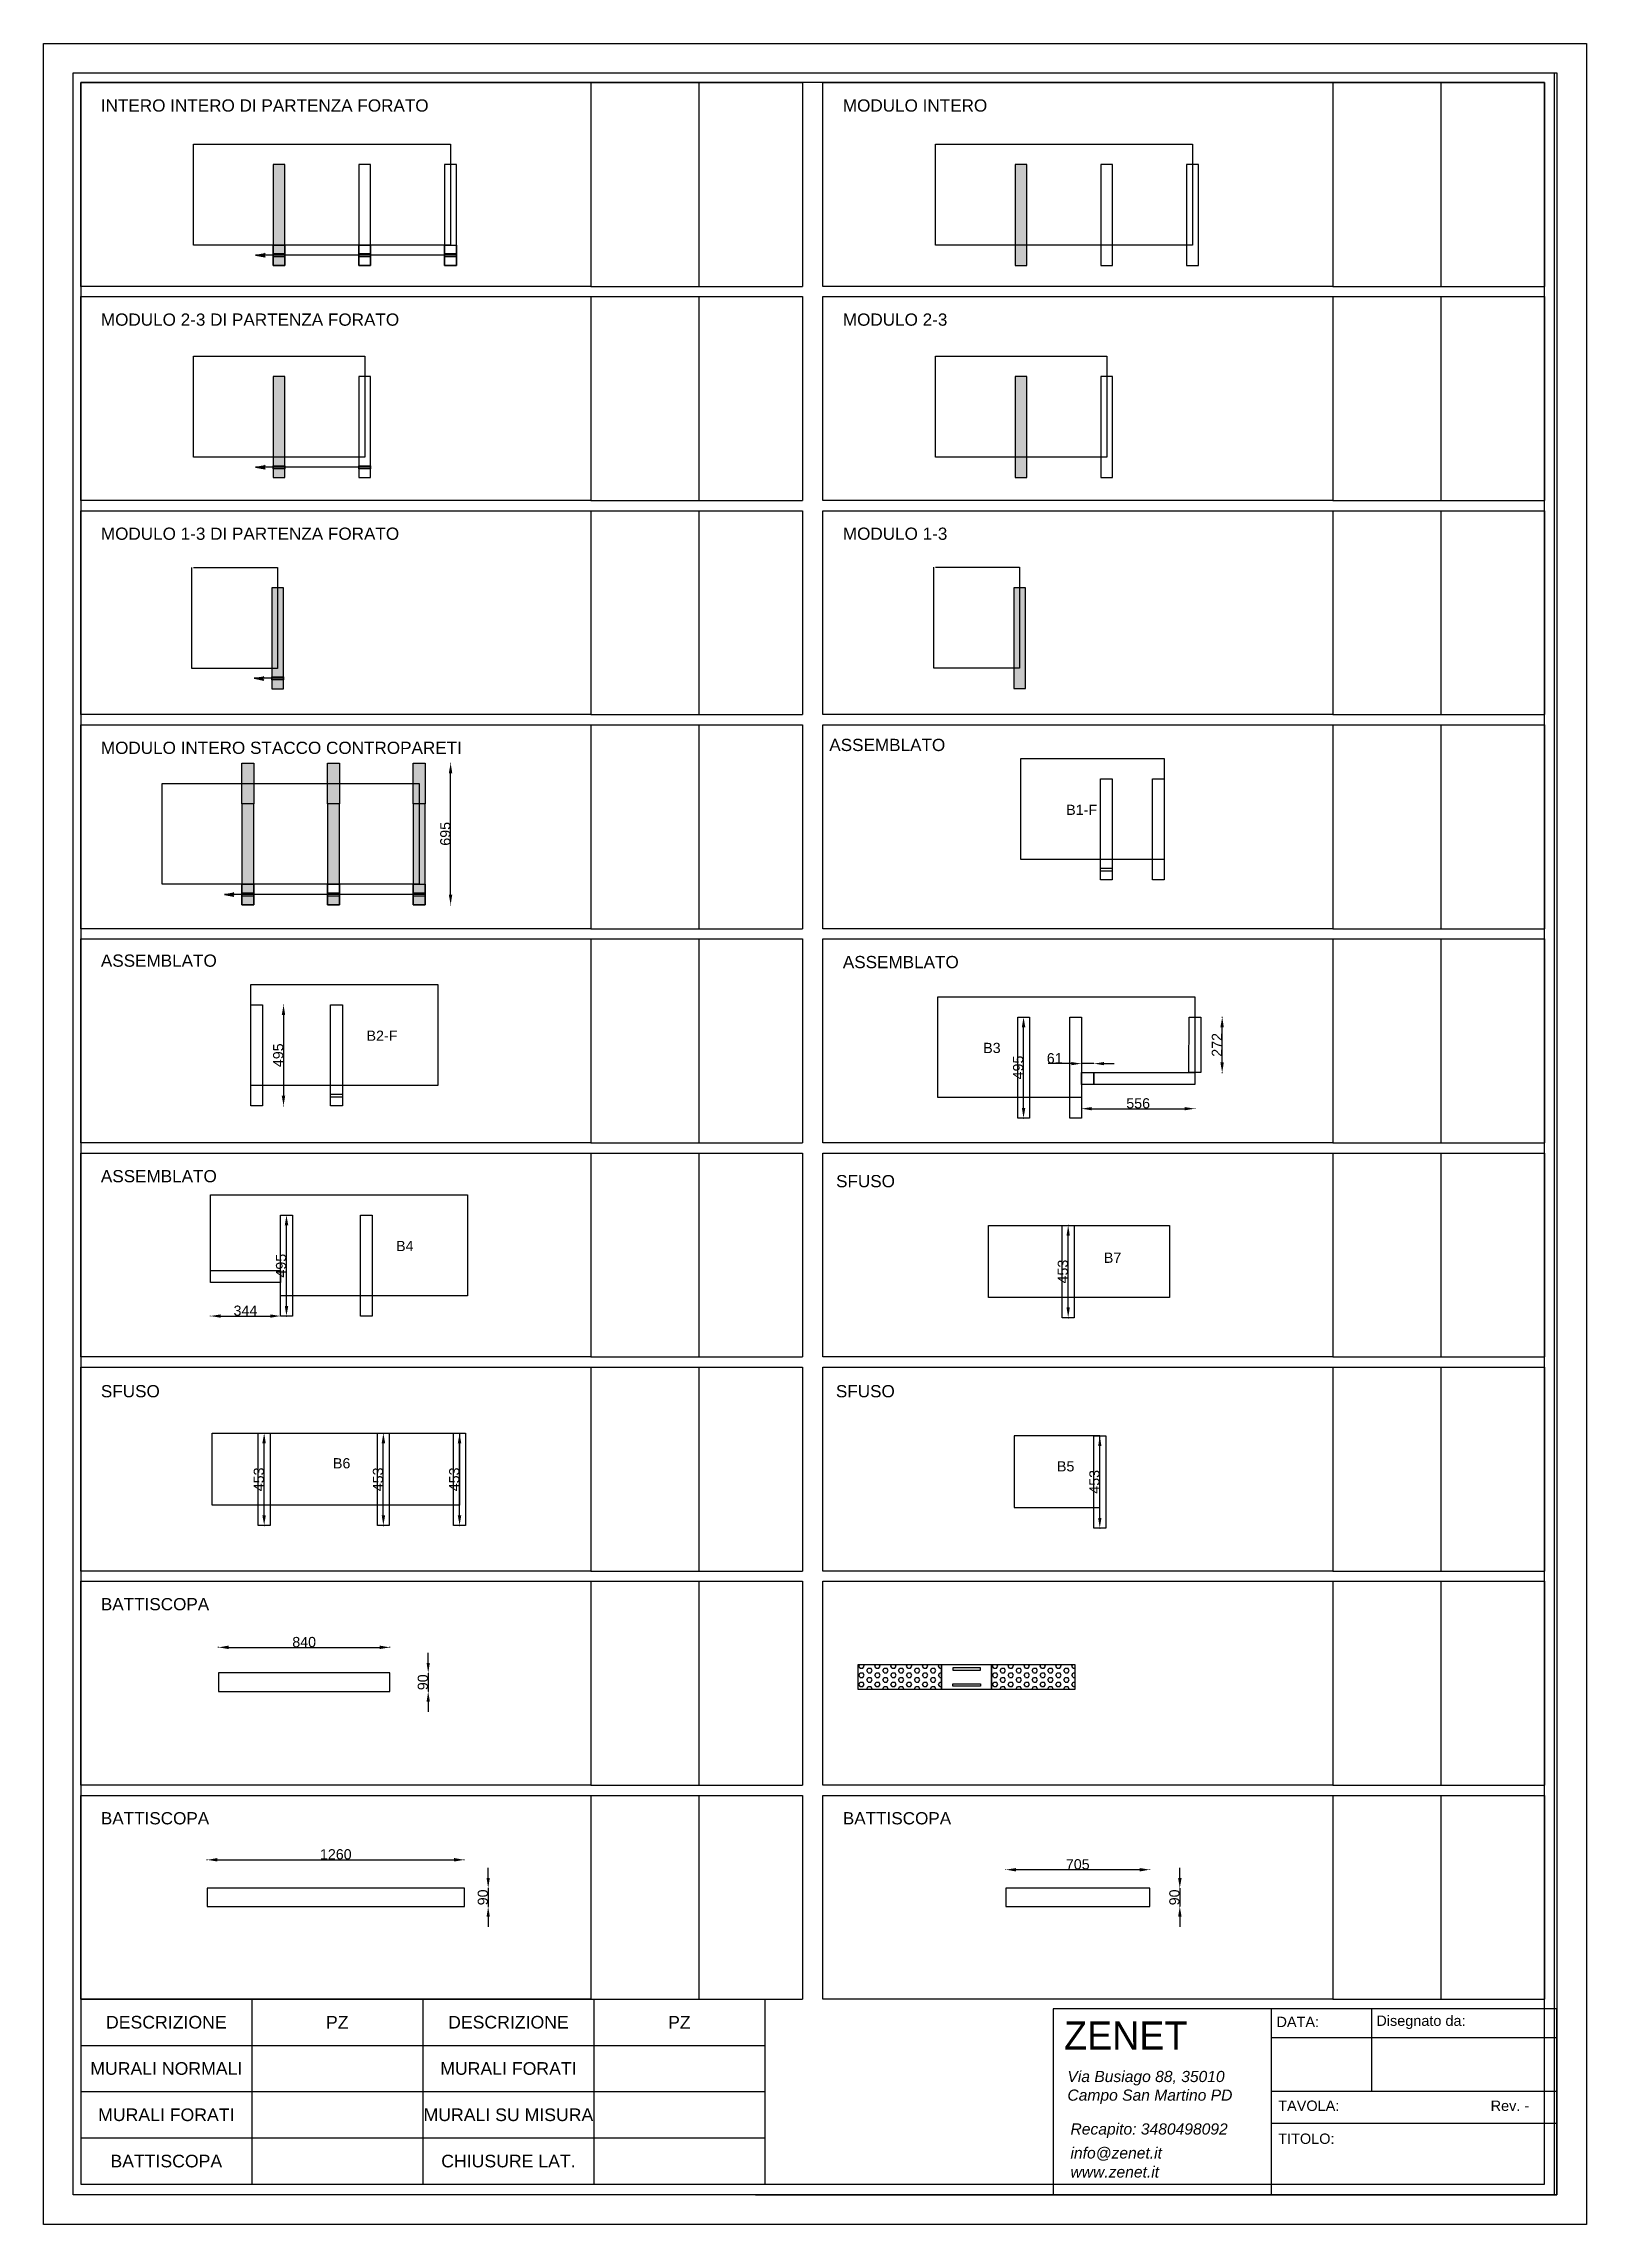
# Paper-space layout 'B2' of a CAD drawing. Header units: millimetres. Extents: x 5 to 215, y -67 to 230.
# The model-space entities are those that its viewports show. They can reach past a viewport. Long polylines and large blocks are cut down to what shows.
import ezdxf

# ---------------------------------------------------------------- set-up
doc = ezdxf.new("R2010")
doc.units = ezdxf.units.MM
doc.linetypes.add('ACAD_ISO02W100', pattern=[15, 12, -3])
for name, color, linetype, true_color in [('- ACCESSORI', 7, 'Continuous', 0x242424), ('BATTISCOPA', 7, 'Continuous', 0x903373), ('DUETERZI', 7, 'Continuous', 0x009fdf), ('INTERI', 7, 'Continuous', 0x00b51a), ('MURALI', 7, 'Continuous', 0x766a5e), ('PEZZI SU MISURA', 7, 'Continuous', 0xbb1e10), ('UNTERZO', 7, 'Continuous', 0xd40f7d)]:
    doc.layers.add(name, color=color, linetype=linetype, true_color=true_color)
for name, color, linetype in [('- QUOTE', 7, 'Continuous'), ('DISTINTA PRODUZIONE', 7, 'Continuous'), ('MURALI CLIENTE', 8, 'ACAD_ISO02W100')]:
    doc.layers.add(name, color=color, linetype=linetype)
doc.styles.get("Standard").update_dxf_attribs({"font": 'arial.ttf'})
doc.dimstyles.new('ISO-25', dxfattribs={"dimtxt": 50, "dimasz": 50, "dimexe": 1.25, "dimexo": 0.625, "dimtad": 1, "dimdec": 0, "dimtxsty": 'Standard', "dimcen": 2.5, "dimadec": 0, "dimazin": 0, "dimtfac": 1, "dimtdec": 0, "dimtmove": 0, "dimatfit": 3, "dimfxl": 1, "dimfxlon": 1, "dimarcsym": 0})

psp = doc.layouts.new('B2')

# ---------------------------------------------------------------- texts
at = {"attachment_point": 1}
for s, width, heights, insert, char_height in [('DATA:', 24.704, [0], (173.15, -38.96), 1.409), ('Disegnato da: ', 24.704, [0], (186.74, -38.8), 1.409), ('{\\fArial|b0|i1|c0|p34;Via Busiago 88, 35010 \\PCampo San Martino PD}', 73.7288, [0], (144.69, -46.34), 1.5225), ('TAVOLA:', 24.704, [0], (173.39, -50.38), 1.409), ('Rev. -', 24.704, [0], (202.3, -50.38), 1.409), ('{\\fArial|b0|i1|c0|p34;Recapito: 3480498092}', 73.7288, [2.89], (145.11, -53.49), 1.5225), ('TITOLO:', 24.704, [0], (173.39, -54.87), 1.409), ('{\\fArial|b0|i1|c0|p34;info@zenet.it}', 73.7288, [2.89], (145.11, -56.75), 1.5225), ('{\\fArial|b0|i1|c0|p34;www.zenet.it}', 73.7288, [2.89], (145.11, -59.34), 1.5225)]:
    psp.add_mtext_dynamic_manual_height_columns(s, width=width, gutter_width=7.04, heights=heights, dxfattribs=dict(at, insert=insert, char_height=char_height))

msp = doc.modelspace()

# ---------------------------------------------------------------- texts
at = {"layer": 'DISTINTA PRODUZIONE', "attachment_point": 1}
for s, width, insert, char_height in [('INTERO INTERO DI PARTENZA FORATO', 2253.206, (12595.5, -24382.1), 60), ('MODULO INTERO', 2253.206, (16232.5, -24382.1), 60), ('MODULO 2-3 DI PARTENZA FORATO', 2253.206, (12595.5, -25432.1), 60), ('MODULO 2-3', 2253.206, (16232.5, -25432.1), 60), ('MODULO 1-3 DI PARTENZA FORATO', 2253.206, (12595.5, -26482.1), 60), ('MODULO 1-3', 2253.206, (16232.5, -26482.1), 60), ('MODULO INTERO STACCO CONTROPARETI', 2253.206, (12595.5, -27532.1), 60), ('ASSEMBLATO', 2253.206, (16166.1, -27518), 60), ('B1-F', 389.083, (17327.3, -27841.2), 50), ('ASSEMBLATO', 2253.206, (12595.5, -28575.9), 60), ('ASSEMBLATO', 2253.206, (16232.5, -28582.9), 60), ('B2-F', 389.083, (13897.7, -28949.1), 50), ('B3', 389.083, (16920.5, -29009), 50), ('ASSEMBLATO', 2253.206, (12595.5, -29632.9), 60), ('SFUSO', 2253.206, (16199.2, -29657.3), 60), ('B4', 389.083, (14042.6, -29980.3), 50), ('B7', 389.083, (17512, -30038), 50), ('SFUSO', 2253.206, (12595.5, -30687.5), 60), ('SFUSO', 2253.206, (16198.4, -30687.5), 60), ('B6', 389.083, (13733, -31045.9), 50), ('B5', 389.083, (17282, -31061), 50), ('BATTISCOPA', 2253.206, (12595.5, -31731.9), 60), ('BATTISCOPA', 2253.206, (12595.5, -32781.9), 60), ('BATTISCOPA', 2253.206, (16232.5, -32781.9), 60)]:
    msp.add_mtext_dynamic_manual_height_columns(s, width=width, gutter_width=1550.9, heights=[0], dxfattribs=dict(at, insert=insert, char_height=char_height))

# ---------------------------------------------------------------- blocks, each defined once
blk = doc.blocks.new('LOGO ZENET CARTIGLIO')
at = {"insert": (-16.88, 18.82), "char_height": 7.0177, "attachment_point": 1}
blk.add_mtext_dynamic_manual_height_columns('{\\fBell MT|b0|i0|c0|p18;ZENET}', width=33.7069, gutter_width=164.16, heights=[0], dxfattribs=at)
blk = doc.blocks.new('INTERO FORATO')
at = {"layer": 'MURALI', "transparency": 33554470}
h = blk.add_hatch(color=256, dxfattribs=at)
h.dxf.hatch_style = 1
h.paths.add_polyline_path([(449, -100), (420, -100), (420, -495), (391, -495), (391, -595), (449, -595)])
h.paths.add_polyline_path([(420, -100), (391, -100), (391, -495), (420, -495)])
at = {"layer": 'MURALI', "true_color": 0x636466, "transparency": 33554687}
h = blk.add_hatch(color=251, dxfattribs=at)
h.dxf.hatch_style = 1
h.paths.add_polyline_path([(342, -545), (305, -545), (352, -553)])
h.paths.add_polyline_path([(352, -537), (305, -545), (342, -545)])
blk.add_lwpolyline([(0, 0), (1260, 0), (1260, -495), (0, -495), (0, 0)])
at = {"layer": 'MURALI'}
for points in [[(391, -100), (391, -595), (449, -595), (449, -100), (391, -100)], [(811, -100), (811, -595), (869, -595), (869, -100), (811, -100)], [(1231, -100), (1231, -595), (1289, -595), (1289, -100), (1231, -100)]]:
    blk.add_lwpolyline(points, dxfattribs=at)
at = {"layer": 'MURALI', "color": 251, "true_color": 0x636466}
for points in [[(305, -545), (352, -537)], [(1289, -545), (305, -545)], [(305, -545), (352, -553)], [(352, -537), (342, -545), (352, -553)]]:
    blk.add_lwpolyline(points, dxfattribs=at)
at = {"layer": 'MURALI'}
for points in [[(391, -537), (449, -537), (449, -553), (391, -553)], [(811, -537), (869, -537), (869, -553), (811, -553)], [(1231, -537), (1289, -537), (1289, -553), (1231, -553)]]:
    blk.add_lwpolyline(points, close=True, dxfattribs=at)
at = {"layer": 'MURALI CLIENTE'}
for points in [[(391, -495), (449, -495), (449, -595), (391, -595)], [(811, -495), (869, -495), (869, -595), (811, -595)], [(1231, -495), (1289, -495), (1289, -595), (1231, -595)]]:
    blk.add_lwpolyline(points, close=True, dxfattribs=at)
blk = doc.blocks.new('2-3 FORATO')
at = {"true_color": 0x636466}
h = blk.add_hatch(color=251, dxfattribs=at)
h.dxf.hatch_style = 1
h.paths.add_polyline_path([(-186, -13436), (-223, -13436), (-176, -13444)])
h.paths.add_polyline_path([(-176, -13427), (-223, -13436), (-186, -13436)])
at = {"layer": 'MURALI', "transparency": 33554470}
h = blk.add_hatch(color=256, dxfattribs=at)
h.dxf.hatch_style = 1
h.paths.add_polyline_path([(-137, -13486), (-79, -13486)], flags=17)
h.paths.add_polyline_path([(-137, -13486), (-79, -13486), (-79, -12991), (-137, -12991)])
blk.add_lwpolyline([(-528, -12891), (312, -12891), (312, -13386), (-528, -13386), (-528, -12891)])
at = {"color": 251, "true_color": 0x636466}
for points in [[(-223, -13436), (-176, -13427)], [(341, -13436), (-223, -13436)], [(-223, -13436), (-176, -13444)], [(-176, -13427), (-186, -13436), (-176, -13444)]]:
    blk.add_lwpolyline(points, dxfattribs=at)
for points in [[(-137, -13428), (-79, -13428), (-79, -13443), (-137, -13443)], [(283, -13428), (341, -13428), (341, -13443), (283, -13443)]]:
    blk.add_lwpolyline(points, close=True)
at = {"layer": 'MURALI'}
for points in [[(-137, -12991), (-137, -13486), (-79, -13486), (-79, -12991), (-137, -12991)], [(283, -12991), (283, -13486), (341, -13486), (341, -12991), (283, -12991)]]:
    blk.add_lwpolyline(points, dxfattribs=at)
blk = doc.blocks.new('1-3 FORATO')
at = {"true_color": 0x636466}
h = blk.add_hatch(color=251, dxfattribs=at)
h.dxf.hatch_style = 1
h.paths.add_polyline_path([(1041, -13467), (1004, -13467), (1051, -13476)])
h.paths.add_polyline_path([(1051, -13459), (1004, -13467), (1041, -13467)])
at = {"layer": 'MURALI', "transparency": 33554470}
h = blk.add_hatch(color=256, dxfattribs=at)
h.dxf.hatch_style = 1
h.paths.add_polyline_path([(1090, -13518), (1148, -13518), (1148, -13023), (1119, -13023), (1119, -13418), (1090, -13418)])
h.paths.add_polyline_path([(1119, -13023), (1090, -13023), (1090, -13418), (1119, -13418)], flags=17)
blk.add_lwpolyline([(706, -12923), (1119, -12923), (1119, -13418), (699, -13418), (699, -12923)])
at = {"color": 251, "true_color": 0x636466}
for points in [[(1004, -13467), (1051, -13459)], [(1148, -13467), (1004, -13467)], [(1004, -13467), (1051, -13476)], [(1051, -13459), (1041, -13467), (1051, -13476)]]:
    blk.add_lwpolyline(points, dxfattribs=at)
blk.add_lwpolyline([(1090, -13460), (1148, -13460), (1148, -13475), (1090, -13475)], close=True)
at = {"layer": 'MURALI'}
blk.add_lwpolyline([(1090, -13023), (1090, -13518), (1148, -13518), (1148, -13023), (1090, -13023)], dxfattribs=at)
blk = doc.blocks.new('*T79')
at = {"layer": 'DISTINTA PRODUZIONE', "color": 0, "linetype": 'ByBlock', "lineweight": -2, "transparency": 16777216}
for p, q in [((0, 0), (1037, 0)), ((0, 0), (0, -1000)), ((530, 0), (530, -1000)), ((1037, 0), (1037, -1000)), ((0, -1000), (1037, -1000))]:
    blk.add_line(p, q, dxfattribs=at)
blk = doc.blocks.new('*T80')
at = {"layer": 'DISTINTA PRODUZIONE', "color": 0, "linetype": 'ByBlock', "lineweight": -2, "transparency": 16777216}
for p, q in [((0, 0), (1037, 0)), ((0, 0), (0, -1000)), ((530, 0), (530, -1000)), ((1037, 0), (1037, -1000)), ((0, -1000), (1037, -1000))]:
    blk.add_line(p, q, dxfattribs=at)
blk = doc.blocks.new('*T81')
at = {"layer": 'DISTINTA PRODUZIONE', "color": 0, "linetype": 'ByBlock', "lineweight": -2, "transparency": 16777216}
for p, q in [((0, 0), (1037, 0)), ((0, 0), (0, -1000)), ((530, 0), (530, -1000)), ((1037, 0), (1037, -1000)), ((0, -1000), (1037, -1000))]:
    blk.add_line(p, q, dxfattribs=at)
blk = doc.blocks.new('DUETERZI')
at = {"layer": 'MURALI', "transparency": 33554470}
h = blk.add_hatch(color=256, dxfattribs=at)
h.dxf.hatch_style = 1
h.paths.add_polyline_path([(377, -595), (435, -595)], flags=17)
h.paths.add_polyline_path([(377, -595), (435, -595), (435, -100), (377, -100)])
blk.add_lwpolyline([(-14, 0), (826, 0), (826, -495), (-14, -495), (-14, 0)])
at = {"layer": 'MURALI'}
for points in [[(377, -100), (377, -595), (435, -595), (435, -100), (377, -100)], [(797, -100), (797, -595), (855, -595), (855, -100), (797, -100)]]:
    blk.add_lwpolyline(points, dxfattribs=at)
blk = doc.blocks.new('UNTERZO')
at = {"layer": 'MURALI', "transparency": 33554470}
h = blk.add_hatch(color=256, dxfattribs=at)
h.dxf.hatch_style = 1
h.paths.add_polyline_path([(384, -595), (442, -595), (442, -100), (413, -100), (413, -495), (384, -495)])
h.paths.add_polyline_path([(413, -100), (384, -100), (384, -495), (413, -495)], flags=17)
blk.add_lwpolyline([(0, 0), (413, 0), (413, -495), (-7, -495), (-7, 0)])
at = {"layer": 'MURALI'}
blk.add_lwpolyline([(384, -100), (384, -595), (442, -595), (442, -100), (384, -100)], dxfattribs=at)
blk = doc.blocks.new('INTERO')
at = {"layer": 'MURALI', "transparency": 33554470}
h = blk.add_hatch(color=256, dxfattribs=at)
h.dxf.hatch_style = 1
h.paths.add_polyline_path([(428, -100), (399, -100), (399, -495), (370, -495), (370, -595), (428, -595)])
h.paths.add_polyline_path([(399, -100), (370, -100), (370, -495), (399, -495)])
blk.add_lwpolyline([(-21, 0), (1239, 0), (1239, -495), (-21, -495), (-21, 0)])
at = {"layer": 'MURALI'}
for points in [[(370, -100), (370, -595), (428, -595), (428, -100), (370, -100)], [(790, -100), (790, -595), (848, -595), (848, -100), (790, -100)], [(1210, -100), (1210, -595), (1268, -595), (1268, -100), (1210, -100)]]:
    blk.add_lwpolyline(points, dxfattribs=at)
blk = doc.blocks.new('*T82')
at = {"layer": 'DISTINTA PRODUZIONE', "color": 0, "linetype": 'ByBlock', "lineweight": -2, "transparency": 16777216}
for p, q in [((0, 0), (1037, 0)), ((0, 0), (0, -1000)), ((530, 0), (530, -1000)), ((1037, 0), (1037, -1000)), ((0, -1000), (1037, -1000))]:
    blk.add_line(p, q, dxfattribs=at)
blk = doc.blocks.new('*T83')
at = {"layer": 'DISTINTA PRODUZIONE', "color": 0, "linetype": 'ByBlock', "lineweight": -2, "transparency": 16777216}
for p, q in [((0, 0), (1037, 0)), ((0, 0), (0, -1000)), ((530, 0), (530, -1000)), ((1037, 0), (1037, -1000)), ((0, -1000), (1037, -1000))]:
    blk.add_line(p, q, dxfattribs=at)
blk = doc.blocks.new('*T84')
at = {"layer": 'DISTINTA PRODUZIONE', "color": 0, "linetype": 'ByBlock', "lineweight": -2, "transparency": 16777216}
for p, q in [((0, 0), (1037, 0)), ((0, 0), (0, -1000)), ((530, 0), (530, -1000)), ((1037, 0), (1037, -1000)), ((0, -1000), (1037, -1000))]:
    blk.add_line(p, q, dxfattribs=at)
blk = doc.blocks.new('*T85')
at = {"layer": 'DISTINTA PRODUZIONE', "color": 0, "linetype": 'ByBlock', "lineweight": -2, "transparency": 16777216}
for p, q in [((0, 0), (1037, 0)), ((0, 0), (0, -1000)), ((530, 0), (530, -1000)), ((1037, 0), (1037, -1000)), ((0, -1000), (1037, -1000))]:
    blk.add_line(p, q, dxfattribs=at)
blk = doc.blocks.new('*T86')
at = {"layer": 'DISTINTA PRODUZIONE', "color": 0, "linetype": 'ByBlock', "lineweight": -2, "transparency": 16777216}
for p, q in [((0, 0), (1037, 0)), ((0, 0), (0, -1000)), ((530, 0), (530, -1000)), ((1037, 0), (1037, -1000)), ((0, -1000), (1037, -1000))]:
    blk.add_line(p, q, dxfattribs=at)
blk = doc.blocks.new('*T87')
at = {"layer": 'DISTINTA PRODUZIONE', "color": 0, "linetype": 'ByBlock', "lineweight": -2, "transparency": 16777216}
for p, q in [((0, 0), (1037, 0)), ((0, 0), (0, -1000)), ((530, 0), (530, -1000)), ((1037, 0), (1037, -1000)), ((0, -1000), (1037, -1000))]:
    blk.add_line(p, q, dxfattribs=at)
at = {"layer": 'DISTINTA PRODUZIONE', "color": 0, "transparency": 16777216, "insert": (528, -2), "char_height": 4.5, "width": 526.77, "attachment_point": 3}
blk.add_mtext('1', dxfattribs=at)
blk = doc.blocks.new('*T88')
at = {"layer": 'DISTINTA PRODUZIONE', "color": 0, "linetype": 'ByBlock', "lineweight": -2, "transparency": 16777216}
for p, q in [((0, 0), (1037, 0)), ((0, 0), (0, -1000)), ((530, 0), (530, -1000)), ((1037, 0), (1037, -1000)), ((0, -1000), (1037, -1000))]:
    blk.add_line(p, q, dxfattribs=at)
blk = doc.blocks.new('*T89')
at = {"layer": 'DISTINTA PRODUZIONE', "color": 0, "linetype": 'ByBlock', "lineweight": -2, "transparency": 16777216}
for p, q in [((0, 0), (1037, 0)), ((0, 0), (0, -1000)), ((530, 0), (530, -1000)), ((1037, 0), (1037, -1000)), ((0, -1000), (1037, -1000))]:
    blk.add_line(p, q, dxfattribs=at)
blk = doc.blocks.new('*T90')
at = {"layer": 'DISTINTA PRODUZIONE', "color": 0, "linetype": 'ByBlock', "lineweight": -2, "transparency": 16777216}
for p, q in [((0, 0), (1037, 0)), ((0, 0), (0, -1000)), ((530, 0), (530, -1000)), ((1037, 0), (1037, -1000)), ((0, -1000), (1037, -1000))]:
    blk.add_line(p, q, dxfattribs=at)
blk = doc.blocks.new('*T91')
at = {"layer": 'DISTINTA PRODUZIONE', "color": 0, "linetype": 'ByBlock', "lineweight": -2, "transparency": 16777216}
for p, q in [((0, 0), (1037, 0)), ((0, 0), (0, -1000)), ((530, 0), (530, -1000)), ((1037, 0), (1037, -1000)), ((0, -1000), (1037, -1000))]:
    blk.add_line(p, q, dxfattribs=at)
blk = doc.blocks.new('*T92')
at = {"layer": 'DISTINTA PRODUZIONE', "color": 0, "linetype": 'ByBlock', "lineweight": -2, "transparency": 16777216}
for p, q in [((0, 0), (1037, 0)), ((0, 0), (0, -1000)), ((530, 0), (530, -1000)), ((1037, 0), (1037, -1000)), ((0, -1000), (1037, -1000))]:
    blk.add_line(p, q, dxfattribs=at)
blk = doc.blocks.new('*T93')
at = {"layer": 'DISTINTA PRODUZIONE', "color": 0, "linetype": 'ByBlock', "lineweight": -2, "transparency": 16777216}
for p, q in [((0, 0), (1037, 0)), ((0, 0), (0, -1000)), ((530, 0), (530, -1000)), ((1037, 0), (1037, -1000)), ((0, -1000), (1037, -1000))]:
    blk.add_line(p, q, dxfattribs=at)
blk = doc.blocks.new('*T94')
at = {"layer": 'DISTINTA PRODUZIONE', "color": 0, "linetype": 'ByBlock', "lineweight": -2, "transparency": 16777216}
for p, q in [((0, 0), (1037, 0)), ((0, 0), (0, -1000)), ((530, 0), (530, -1000)), ((1037, 0), (1037, -1000)), ((0, -1000), (1037, -1000))]:
    blk.add_line(p, q, dxfattribs=at)
blk = doc.blocks.new('*T95')
at = {"layer": 'DISTINTA PRODUZIONE', "color": 0, "linetype": 'ByBlock', "lineweight": -2, "transparency": 16777216}
for p, q in [((0, 0), (3353, 0)), ((0, 0), (0, -907)), ((838, 0), (838, -907)), ((1677, 0), (1677, -907)), ((2515, 0), (2515, -907)), ((3353, 0), (3353, -907)), ((0, -227), (3353, -227)), ((0, -453), (3353, -453)), ((0, -680), (3353, -680)), ((0, -907), (3353, -907))]:
    blk.add_line(p, q, dxfattribs=at)
at = {"layer": 'DISTINTA PRODUZIONE', "color": 0, "transparency": 16777216, "width": 834.57, "attachment_point": 5}
for s, insert, char_height in [('DESCRIZIONE', (419, -113), 61.95), ('PZ', (1257, -113), 61.9), ('DESCRIZIONE', (2096, -113), 61.95), ('PZ', (2934, -113), 61.9), ('MURALI NORMALI', (419, -340), 61.95), ('MURALI FORATI', (2096, -340), 61.95), ('MURALI FORATI', (419, -567), 61.95), ('MURALI SU MISURA', (2096, -567), 61.95), ('BATTISCOPA', (419, -794), 61.9), ('CHIUSURE LAT.', (2096, -794), 61.95)]:
    blk.add_mtext(s, dxfattribs=dict(at, insert=insert, char_height=char_height))
blk = doc.blocks.new('*T96')
at = {"layer": 'DISTINTA PRODUZIONE', "color": 0, "linetype": 'ByBlock', "lineweight": -2, "transparency": 16777216}
for p, q in [((0, 0), (1037, 0)), ((0, 0), (0, -1000)), ((530, 0), (530, -1000)), ((1037, 0), (1037, -1000)), ((0, -1000), (1037, -1000))]:
    blk.add_line(p, q, dxfattribs=at)
blk = doc.blocks.new('*T97')
at = {"layer": 'DISTINTA PRODUZIONE', "color": 0, "linetype": 'ByBlock', "lineweight": -2, "transparency": 16777216}
for p, q in [((0, 0), (1037, 0)), ((0, 0), (0, -1000)), ((530, 0), (530, -1000)), ((1037, 0), (1037, -1000)), ((0, -1000), (1037, -1000))]:
    blk.add_line(p, q, dxfattribs=at)
blk = doc.blocks.new('*D103')
at = {"layer": '- QUOTE', "color": 0, "lineweight": -2, "transparency": 16777216}
for p, q in [((13172, -31975), (13172, -31972)), ((13222, -31974), (13962, -31974)), ((14012, -31975), (14012, -31972))]:
    blk.add_line(p, q, dxfattribs=at)
at = {"layer": '- QUOTE', "color": 0, "transparency": 16777216}
for points in [[(13222, -31965), (13222, -31982), (13172, -31974)], [(13962, -31965), (13962, -31982), (14012, -31974)]]:
    blk.add_solid(points, dxfattribs=at)
at = {"layer": 'Defpoints', "color": 0, "transparency": 16777216}
for p in [(14012, -31974), (13172, -32100), (14012, -32100)]:
    blk.add_point(p, dxfattribs=at)
at = {"layer": '- QUOTE', "color": 0, "transparency": 16777216, "insert": (13592, -31948), "char_height": 50, "attachment_point": 5}
blk.add_mtext('840', dxfattribs=at)
blk = doc.blocks.new('*D98')
at = {"layer": '- QUOTE', "color": 0, "lineweight": -2, "transparency": 16777216}
for p, q in [((14200, -32050), (14200, -32000)), ((14199, -32100), (14201, -32100)), ((14199, -32190), (14201, -32190)), ((14200, -32100), (14200, -32190)), ((14200, -32240), (14200, -32290))]:
    blk.add_line(p, q, dxfattribs=at)
at = {"layer": '- QUOTE', "color": 0, "transparency": 16777216}
for points in [[(14192, -32050), (14208, -32050), (14200, -32100)], [(14192, -32240), (14208, -32240), (14200, -32190)]]:
    blk.add_solid(points, dxfattribs=at)
at = {"layer": 'Defpoints', "color": 0, "transparency": 16777216}
for p in [(14012, -32100), (14012, -32190), (14200, -32190)]:
    blk.add_point(p, dxfattribs=at)
at = {"layer": '- QUOTE', "color": 0, "transparency": 16777216, "insert": (14174, -32145), "char_height": 50, "attachment_point": 5, "rotation": 90}
blk.add_mtext('90', dxfattribs=at)
blk = doc.blocks.new('*D99')
at = {"layer": '- QUOTE', "color": 0, "lineweight": -2, "transparency": 16777216}
for p, q in [((13117, -33017), (13117, -33014)), ((13167, -33016), (14327, -33016)), ((14377, -33017), (14377, -33014))]:
    blk.add_line(p, q, dxfattribs=at)
at = {"layer": '- QUOTE', "color": 0, "transparency": 16777216}
for points in [[(13167, -33007), (13167, -33024), (13117, -33016)], [(14327, -33007), (14327, -33024), (14377, -33016)]]:
    blk.add_solid(points, dxfattribs=at)
at = {"layer": 'Defpoints', "color": 0, "transparency": 16777216}
for p in [(14377, -33016), (13117, -33155), (14377, -33155)]:
    blk.add_point(p, dxfattribs=at)
at = {"layer": '- QUOTE', "color": 0, "transparency": 16777216, "insert": (13747, -32989), "char_height": 50, "attachment_point": 5}
blk.add_mtext('1260', dxfattribs=at)
blk = doc.blocks.new('*D100')
at = {"layer": '- QUOTE', "color": 0, "lineweight": -2, "transparency": 16777216}
for p, q in [((14493, -33155), (14495, -33155)), ((14494, -33105), (14494, -33055)), ((14494, -33155), (14494, -33245)), ((14493, -33245), (14495, -33245)), ((14494, -33295), (14494, -33345))]:
    blk.add_line(p, q, dxfattribs=at)
at = {"layer": '- QUOTE', "color": 0, "transparency": 16777216}
for points in [[(14486, -33105), (14502, -33105), (14494, -33155)], [(14486, -33295), (14502, -33295), (14494, -33245)]]:
    blk.add_solid(points, dxfattribs=at)
at = {"layer": 'Defpoints', "color": 0, "transparency": 16777216}
for p in [(14377, -33155), (14377, -33245), (14494, -33245)]:
    blk.add_point(p, dxfattribs=at)
at = {"layer": '- QUOTE', "color": 0, "transparency": 16777216, "insert": (14468, -33200), "char_height": 50, "attachment_point": 5, "rotation": 90}
blk.add_mtext('90', dxfattribs=at)
blk = doc.blocks.new('*D101')
at = {"layer": '- QUOTE', "color": 0, "lineweight": -2, "transparency": 16777216}
for p, q in [((17032, -33065), (17032, -33063)), ((17082, -33064), (17687, -33064)), ((17737, -33065), (17737, -33063))]:
    blk.add_line(p, q, dxfattribs=at)
at = {"layer": '- QUOTE', "color": 0, "transparency": 16777216}
for points in [[(17082, -33056), (17082, -33073), (17032, -33064)], [(17687, -33056), (17687, -33073), (17737, -33064)]]:
    blk.add_solid(points, dxfattribs=at)
at = {"layer": 'Defpoints', "color": 0, "transparency": 16777216}
for p in [(17032, -33155), (17737, -33064), (17737, -33155)]:
    blk.add_point(p, dxfattribs=at)
at = {"layer": '- QUOTE', "color": 0, "transparency": 16777216, "insert": (17384, -33038), "char_height": 50, "attachment_point": 5}
blk.add_mtext('705', dxfattribs=at)
blk = doc.blocks.new('*D102')
at = {"layer": '- QUOTE', "color": 0, "lineweight": -2, "transparency": 16777216}
for p, q in [((17883, -33155), (17885, -33155)), ((17884, -33105), (17884, -33055)), ((17884, -33155), (17884, -33245)), ((17883, -33245), (17885, -33245)), ((17884, -33295), (17884, -33345))]:
    blk.add_line(p, q, dxfattribs=at)
at = {"layer": '- QUOTE', "color": 0, "transparency": 16777216}
for points in [[(17876, -33105), (17893, -33105), (17884, -33155)], [(17876, -33295), (17893, -33295), (17884, -33245)]]:
    blk.add_solid(points, dxfattribs=at)
at = {"layer": 'Defpoints', "color": 0, "transparency": 16777216}
for p in [(17737, -33155), (17737, -33245), (17884, -33245)]:
    blk.add_point(p, dxfattribs=at)
at = {"layer": '- QUOTE', "color": 0, "transparency": 16777216, "insert": (17858, -33200), "char_height": 50, "attachment_point": 5, "rotation": 90}
blk.add_mtext('90', dxfattribs=at)
blk = doc.blocks.new('STAFFA DISTANZIALE')
at = {"layer": '- ACCESSORI', "transparency": 33554687}
h = blk.add_hatch(dxfattribs=at)
h.set_pattern_fill('HEX', color=256)
h.set_pattern_definition([(0, (11897.034, 9102.8884), (0, 5.4992613), [3.175, -6.35]), (120, (11897.034, 9102.8884), (-4.7625, -2.7496307), [3.175, -6.35]), (60, (11900.209, 9102.8884), (-4.7625, 2.7496307), [3.175, -6.35])])
h.paths.add_polyline_path([(-30, 15), (-130, 15), (-130, -15), (-30, -15)])
h = blk.add_hatch(dxfattribs=at)
h.set_pattern_fill('HEX', color=256)
h.set_pattern_definition([(0, (12057.034, 9102.8884), (0, 5.4992613), [3.175, -6.35]), (120, (12057.034, 9102.8884), (-4.7625, -2.7496307), [3.175, -6.35]), (60, (12060.209, 9102.8884), (-4.7625, 2.7496307), [3.175, -6.35])])
h.paths.add_polyline_path([(130, 15), (30, 15), (30, -15), (130, -15)])
at = {"layer": '- ACCESSORI'}
for points in [[(-130, 15), (-30, 15), (-30, -15), (-130, -15), (-130, 15)], [(-30, 15), (30, 15), (30, -15), (-30, -15), (-30, 15)], [(30, 15), (130, 15), (130, -15), (30, -15), (30, 15)]]:
    blk.add_lwpolyline(points, dxfattribs=at)
for points in [[(-16.6, 8.1), (16.6, 8.1), (16.6, 11), (-16.6, 11)], [(-16.6, -8.1), (16.6, -8.1), (16.6, -11), (-16.6, -11)]]:
    blk.add_lwpolyline(points, close=True, dxfattribs=at)
blk = doc.blocks.new('*D104')
at = {"layer": '- QUOTE', "color": 0, "lineweight": -2, "transparency": 16777216}
for p, q in [((14309, -27637), (14311, -27637)), ((14310, -28282), (14310, -27687)), ((14309, -28332), (14311, -28332))]:
    blk.add_line(p, q, dxfattribs=at)
at = {"layer": '- QUOTE', "color": 0, "transparency": 16777216}
for points in [[(14301, -27687), (14318, -27687), (14310, -27637)], [(14301, -28282), (14318, -28282), (14310, -28332)]]:
    blk.add_solid(points, dxfattribs=at)
at = {"layer": 'Defpoints', "color": 0, "transparency": 16777216}
for p in [(14185, -27637), (14310, -27637), (14185, -28332)]:
    blk.add_point(p, dxfattribs=at)
at = {"layer": '- QUOTE', "color": 0, "transparency": 16777216, "insert": (14284, -27984), "char_height": 50, "attachment_point": 5, "rotation": 90}
blk.add_mtext('695', dxfattribs=at)
blk = doc.blocks.new('*D148')
at = {"layer": '- QUOTE', "color": 0, "lineweight": -2, "transparency": 16777216}
for p, q in [((13490, -28823), (13492, -28823)), ((13491, -28873), (13491, -29268)), ((13490, -29318), (13492, -29318))]:
    blk.add_line(p, q, dxfattribs=at)
at = {"layer": '- QUOTE', "color": 0, "transparency": 16777216}
for points in [[(13482, -28873), (13499, -28873), (13491, -28823)], [(13482, -29268), (13499, -29268), (13491, -29318)]]:
    blk.add_solid(points, dxfattribs=at)
at = {"layer": 'Defpoints', "color": 0, "transparency": 16777216}
for p in [(13388, -28823), (13388, -29318), (13491, -29318)]:
    blk.add_point(p, dxfattribs=at)
at = {"layer": '- QUOTE', "color": 0, "transparency": 16777216, "insert": (13465, -29070), "char_height": 50, "attachment_point": 5, "rotation": 90}
blk.add_mtext('495', dxfattribs=at)
blk = doc.blocks.new('*D149')
at = {"layer": '- QUOTE', "color": 0, "lineweight": -2, "transparency": 16777216}
for p, q in [((17402, -29331), (17402, -29333)), ((17452, -29332), (17908, -29332)), ((17958, -29331), (17958, -29333))]:
    blk.add_line(p, q, dxfattribs=at)
at = {"layer": '- QUOTE', "color": 0, "transparency": 16777216}
for points in [[(17452, -29324), (17452, -29340), (17402, -29332)], [(17908, -29324), (17908, -29340), (17958, -29332)]]:
    blk.add_solid(points, dxfattribs=at)
at = {"layer": 'Defpoints', "color": 0, "transparency": 16777216}
for p in [(17402, -29213), (17958, -29213), (17958, -29332)]:
    blk.add_point(p, dxfattribs=at)
at = {"layer": '- QUOTE', "color": 0, "transparency": 16777216, "insert": (17680, -29306), "char_height": 50, "attachment_point": 5}
blk.add_mtext('556', dxfattribs=at)
blk = doc.blocks.new('*D150')
at = {"layer": '- QUOTE', "color": 0, "lineweight": -2, "transparency": 16777216}
for p, q in [((18091, -28883), (18093, -28883)), ((18092, -29105), (18092, -28933)), ((18091, -29155), (18093, -29155))]:
    blk.add_line(p, q, dxfattribs=at)
at = {"layer": '- QUOTE', "color": 0, "transparency": 16777216}
for points in [[(18083, -28933), (18100, -28933), (18092, -28883)], [(18083, -29105), (18100, -29105), (18092, -29155)]]:
    blk.add_solid(points, dxfattribs=at)
at = {"layer": 'Defpoints', "color": 0, "transparency": 16777216}
for p in [(17987, -28883), (18092, -28883), (17987, -29155)]:
    blk.add_point(p, dxfattribs=at)
at = {"layer": '- QUOTE', "color": 0, "transparency": 16777216, "insert": (18066, -29019), "char_height": 50, "attachment_point": 5, "rotation": 90}
blk.add_mtext('272', dxfattribs=at)
blk = doc.blocks.new('*D151')
at = {"layer": '- QUOTE', "color": 0, "lineweight": -2, "transparency": 16777216}
for p, q in [((17352, -29111), (17239, -29111)), ((17402, -29112), (17402, -29110)), ((17463, -29111), (17402, -29111)), ((17463, -29112), (17463, -29110)), ((17513, -29111), (17563, -29111))]:
    blk.add_line(p, q, dxfattribs=at)
at = {"layer": '- QUOTE', "color": 0, "transparency": 16777216}
for points in [[(17352, -29103), (17352, -29119), (17402, -29111)], [(17513, -29103), (17513, -29119), (17463, -29111)]]:
    blk.add_solid(points, dxfattribs=at)
at = {"layer": 'Defpoints', "color": 0, "transparency": 16777216}
for p in [(17402, -29111), (17402, -29155), (17463, -29155)]:
    blk.add_point(p, dxfattribs=at)
at = {"layer": '- QUOTE', "color": 0, "transparency": 16777216, "insert": (17271, -29085), "char_height": 50, "attachment_point": 5}
blk.add_mtext('61', dxfattribs=at)
blk = doc.blocks.new('*D152')
at = {"layer": '- QUOTE', "color": 0, "lineweight": -2, "transparency": 16777216}
for p, q in [((17118, -28883), (17120, -28883)), ((17118, -29328), (17118, -28933)), ((17118, -29378), (17120, -29378))]:
    blk.add_line(p, q, dxfattribs=at)
at = {"layer": '- QUOTE', "color": 0, "transparency": 16777216}
for points in [[(17110, -28933), (17127, -28933), (17118, -28883)], [(17110, -29328), (17127, -29328), (17118, -29378)]]:
    blk.add_solid(points, dxfattribs=at)
at = {"layer": 'Defpoints', "color": 0, "transparency": 16777216}
for p in [(17118, -28883), (17118, -28883), (17118, -29378)]:
    blk.add_point(p, dxfattribs=at)
at = {"layer": '- QUOTE', "color": 0, "transparency": 16777216, "insert": (17092, -29130), "char_height": 50, "attachment_point": 5, "rotation": 90}
blk.add_mtext('495', dxfattribs=at)
blk = doc.blocks.new('*D153')
at = {"layer": '- QUOTE', "color": 0, "lineweight": -2, "transparency": 16777216}
for p, q in [((17337, -29904), (17338, -29904)), ((17337, -30307), (17337, -29954)), ((17337, -30357), (17338, -30357))]:
    blk.add_line(p, q, dxfattribs=at)
at = {"layer": '- QUOTE', "color": 0, "transparency": 16777216}
for points in [[(17329, -29954), (17345, -29954), (17337, -29904)], [(17329, -30307), (17345, -30307), (17337, -30357)]]:
    blk.add_solid(points, dxfattribs=at)
at = {"layer": 'Defpoints', "color": 0, "transparency": 16777216}
for p in [(17337, -29904), (17337, -29904), (17337, -30357)]:
    blk.add_point(p, dxfattribs=at)
at = {"layer": '- QUOTE', "color": 0, "transparency": 16777216, "insert": (17311, -30131), "char_height": 50, "attachment_point": 5, "rotation": 90}
blk.add_mtext('453', dxfattribs=at)
blk = doc.blocks.new('*D154')
at = {"layer": '- QUOTE', "color": 0, "lineweight": -2, "transparency": 16777216}
for p, q in [((13505, -29854), (13507, -29854)), ((13505, -30299), (13505, -29904)), ((13505, -30349), (13507, -30349))]:
    blk.add_line(p, q, dxfattribs=at)
at = {"layer": '- QUOTE', "color": 0, "transparency": 16777216}
for points in [[(13497, -29904), (13514, -29904), (13505, -29854)], [(13497, -30299), (13514, -30299), (13505, -30349)]]:
    blk.add_solid(points, dxfattribs=at)
at = {"layer": 'Defpoints', "color": 0, "transparency": 16777216}
for p in [(13505, -29854), (13505, -29854), (13505, -30349)]:
    blk.add_point(p, dxfattribs=at)
at = {"layer": '- QUOTE', "color": 0, "transparency": 16777216, "insert": (13479, -30102), "char_height": 50, "attachment_point": 5, "rotation": 90}
blk.add_mtext('495', dxfattribs=at)
blk = doc.blocks.new('*D155')
at = {"layer": '- QUOTE', "color": 0, "lineweight": -2, "transparency": 16777216}
for p, q in [((13132, -30348), (13132, -30350)), ((13182, -30349), (13426, -30349)), ((13476, -30348), (13476, -30350))]:
    blk.add_line(p, q, dxfattribs=at)
at = {"layer": '- QUOTE', "color": 0, "transparency": 16777216}
for points in [[(13182, -30341), (13182, -30357), (13132, -30349)], [(13426, -30341), (13426, -30357), (13476, -30349)]]:
    blk.add_solid(points, dxfattribs=at)
at = {"layer": 'Defpoints', "color": 0, "transparency": 16777216}
for p in [(13132, -30155), (13476, -30158), (13476, -30349)]:
    blk.add_point(p, dxfattribs=at)
at = {"layer": '- QUOTE', "color": 0, "transparency": 16777216, "insert": (13304, -30323), "char_height": 50, "attachment_point": 5}
blk.add_mtext('344', dxfattribs=at)
blk = doc.blocks.new('*D156')
at = {"layer": '- QUOTE', "color": 0, "lineweight": -2, "transparency": 16777216}
for p, q in [((13396, -30923), (13397, -30923)), ((13396, -31326), (13396, -30973)), ((13396, -31376), (13397, -31376))]:
    blk.add_line(p, q, dxfattribs=at)
at = {"layer": '- QUOTE', "color": 0, "transparency": 16777216}
for points in [[(13387, -30973), (13404, -30973), (13396, -30923)], [(13387, -31326), (13404, -31326), (13396, -31376)]]:
    blk.add_solid(points, dxfattribs=at)
at = {"layer": 'Defpoints', "color": 0, "transparency": 16777216}
for p in [(13396, -30923), (13396, -30923), (13396, -31376)]:
    blk.add_point(p, dxfattribs=at)
at = {"layer": '- QUOTE', "color": 0, "transparency": 16777216, "insert": (13370, -31150), "char_height": 50, "attachment_point": 5, "rotation": 90}
blk.add_mtext('453', dxfattribs=at)
blk = doc.blocks.new('*D157')
at = {"layer": '- QUOTE', "color": 0, "lineweight": -2, "transparency": 16777216}
for p, q in [((13980, -30923), (13982, -30923)), ((13980, -31326), (13980, -30973)), ((13980, -31376), (13982, -31376))]:
    blk.add_line(p, q, dxfattribs=at)
at = {"layer": '- QUOTE', "color": 0, "transparency": 16777216}
for points in [[(13972, -30973), (13989, -30973), (13980, -30923)], [(13972, -31326), (13989, -31326), (13980, -31376)]]:
    blk.add_solid(points, dxfattribs=at)
at = {"layer": 'Defpoints', "color": 0, "transparency": 16777216}
for p in [(13980, -30923), (13980, -30923), (13980, -31376)]:
    blk.add_point(p, dxfattribs=at)
at = {"layer": '- QUOTE', "color": 0, "transparency": 16777216, "insert": (13954, -31150), "char_height": 50, "attachment_point": 5, "rotation": 90}
blk.add_mtext('453', dxfattribs=at)
blk = doc.blocks.new('*D158')
at = {"layer": '- QUOTE', "color": 0, "lineweight": -2, "transparency": 16777216}
for p, q in [((14354, -30923), (14355, -30923)), ((14354, -31326), (14354, -30973)), ((14354, -31376), (14355, -31376))]:
    blk.add_line(p, q, dxfattribs=at)
at = {"layer": '- QUOTE', "color": 0, "transparency": 16777216}
for points in [[(14345, -30973), (14362, -30973), (14354, -30923)], [(14345, -31326), (14362, -31326), (14354, -31376)]]:
    blk.add_solid(points, dxfattribs=at)
at = {"layer": 'Defpoints', "color": 0, "transparency": 16777216}
for p in [(14354, -30923), (14354, -30923), (14354, -31376)]:
    blk.add_point(p, dxfattribs=at)
at = {"layer": '- QUOTE', "color": 0, "transparency": 16777216, "insert": (14328, -31150), "char_height": 50, "attachment_point": 5, "rotation": 90}
blk.add_mtext('453', dxfattribs=at)
blk = doc.blocks.new('*D159')
at = {"layer": '- QUOTE', "color": 0, "lineweight": -2, "transparency": 16777216}
for p, q in [((17492, -30936), (17493, -30936)), ((17492, -31339), (17492, -30986)), ((17492, -31389), (17493, -31389))]:
    blk.add_line(p, q, dxfattribs=at)
at = {"layer": '- QUOTE', "color": 0, "transparency": 16777216}
for points in [[(17484, -30986), (17500, -30986), (17492, -30936)], [(17484, -31339), (17500, -31339), (17492, -31389)]]:
    blk.add_solid(points, dxfattribs=at)
at = {"layer": 'Defpoints', "color": 0, "transparency": 16777216}
for p in [(17492, -30936), (17492, -30936), (17492, -31389)]:
    blk.add_point(p, dxfattribs=at)
at = {"layer": '- QUOTE', "color": 0, "transparency": 16777216, "insert": (17466, -31162), "char_height": 50, "attachment_point": 5, "rotation": 90}
blk.add_mtext('453', dxfattribs=at)

# ---------------------------------------------------------------- dimensions: what is measured, and where the dimension line sits
at = {"layer": '- QUOTE'}
for base, p1, p2, picture, middle in [((14309.7, -27636.7), (14185, -28331.7), (14185, -27636.7), '*D104', (14283.5, -27984.2)), ((13490.8, -29317.9), (13388.3, -28822.9), (13388.3, -29317.9), '*D148', (13464.6, -29070.4)), ((17118.5, -28882.8), (17118.5, -29377.8), (17118.5, -28882.8), '*D152', (17092.3, -29130.3)), ((18091.5, -28882.8), (17987.1, -29154.8), (17987.1, -28882.8), '*D150', (18065.8, -29018.8)), ((13505.3, -29854.1), (13505.3, -30349.1), (13505.3, -29854.1), '*D154', (13479.1, -30101.6)), ((17337.1, -29904.3), (17337.1, -30357.3), (17337.1, -29904.3), '*D153', (17310.9, -30130.8)), ((13395.7, -30923), (13395.7, -31376), (13395.7, -30923), '*D156', (13369.5, -31149.5)), ((13980.3, -30923), (13980.3, -31376), (13980.3, -30923), '*D157', (13954.2, -31149.5)), ((14353.7, -30923), (14353.7, -31376), (14353.7, -30923), '*D158', (14327.5, -31149.5)), ((17492, -30935.6), (17492, -31388.6), (17492, -30935.6), '*D159', (17465.8, -31162.1)), ((14200.1, -32189.5), (14011.6, -32099.5), (14011.6, -32189.5), '*D98', (14173.9, -32144.5)), ((14494.1, -33244.5), (14377.2, -33154.5), (14377.2, -33244.5), '*D100', (14467.9, -33199.5)), ((17884.2, -33244.5), (17736.7, -33154.5), (17736.7, -33244.5), '*D102', (17858.1, -33199.5))]:
    dim = msp.add_linear_dim(base=base, p1=p1, p2=p2, angle=90, dimstyle='ISO-25', dxfattribs=at)
    dim.commit()
    dim.dimension.update_dxf_attribs({"geometry": picture, "text_midpoint": middle})
for base, p1, p2, picture, middle in [((17402.5, -29110.9), (17463.5, -29154.8), (17402.5, -29154.8), '*D151', (17270.7, -29084.7)), ((17958.5, -29332.2), (17402.5, -29212.8), (17958.5, -29212.8), '*D149', (17680.5, -29306)), ((13476.3, -30349.1), (13132.3, -30155.1), (13476.3, -30158.1), '*D155', (13304.3, -30323)), ((14011.6, -31973.7), (13171.6, -32099.5), (14011.6, -32099.5), '*D103', (13591.6, -31947.6)), ((14377.2, -33015.6), (13117.2, -33154.5), (14377.2, -33154.5), '*D99', (13747.2, -32989.4)), ((17736.7, -33064.2), (17031.7, -33154.5), (17736.7, -33154.5), '*D101', (17384.2, -33038.1))]:
    dim = msp.add_linear_dim(base=base, p1=p1, p2=p2, dimstyle='ISO-25', dxfattribs=at)
    dim.commit()
    dim.dimension.update_dxf_attribs({"geometry": picture, "text_midpoint": middle})

# ---------------------------------------------------------------- hatches: boundary and pattern name
at = {"layer": 'MURALI', "transparency": 33554687}
h = msp.add_hatch(color=256, dxfattribs=at)
h.dxf.hatch_style = 1
h.paths.add_polyline_path([(13345, -27636.7), (13287, -27636.7), (13287, -27736.7), (13345, -27736.7)])
h.paths.add_polyline_path([(13345, -27736.7), (13287, -27736.7), (13287, -27836.7), (13345, -27836.7)])
h.paths.add_polyline_path([(13345, -27836.7), (13287, -27836.7), (13287, -28231.7), (13345, -28231.7)])
h.paths.add_polyline_path([(13345, -28231.7), (13287, -28231.7), (13287, -28273.8), (13345, -28273.8)])
h.paths.add_polyline_path([(13345, -28289.3), (13287, -28289.3), (13287, -28331.7), (13345, -28331.7)])
h.paths.add_polyline_path([(13765, -28289.3), (13707, -28289.3), (13707, -28331.7), (13765, -28331.7)])
h.paths.add_polyline_path([(13765, -27836.7), (13707, -27836.7), (13707, -28231.7), (13765, -28231.7)])
h.paths.add_polyline_path([(13765, -27736.7), (13707, -27736.7), (13707, -27836.7), (13765, -27836.7)])
h.paths.add_polyline_path([(13765, -27636.7), (13707, -27636.7), (13707, -27736.7), (13765, -27736.7)])
h = msp.add_hatch(color=256, dxfattribs=at)
h.dxf.hatch_style = 1
h.paths.add_polyline_path([(14185, -27636.7), (14127, -27636.7), (14127, -27736.7), (14156, -27736.7), (14185, -27736.7)])
h.paths.add_polyline_path([(14156, -27736.7), (14127, -27736.7), (14127, -27836.7), (14156, -27836.7)])
h.paths.add_polyline_path([(14185, -27736.7), (14156, -27736.7), (14156, -27836.7), (14185, -27836.7)])
h.paths.add_polyline_path([(14185, -27836.7), (14156, -27836.7), (14156, -28231.7), (14185, -28231.7)])
h.paths.add_polyline_path([(14156, -27836.7), (14127, -27836.7), (14127, -28231.7), (14156, -28231.7)])
h.paths.add_polyline_path([(14185, -28231.7), (14127, -28231.7), (14127, -28273.8), (14185, -28273.8)])
h.paths.add_polyline_path([(14185, -28289.3), (14127, -28289.3), (14127, -28331.7), (14185, -28331.7)])

# ---------------------------------------------------------------- linework, layer by layer
msp.add_lwpolyline([(12447.2, -34656.5), (19721.3, -34656.5), (19721.3, -24249.5), (12447.2, -24249.5)], close=True)
at = {"layer": 'BATTISCOPA'}
for points in [[(13171.6, -32189.5), (14011.6, -32189.5), (14011.6, -32099.5), (13171.6, -32099.5), (13171.6, -32189.5)], [(13117.2, -33244.5), (14377.2, -33244.5), (14377.2, -33154.5), (13117.2, -33154.5), (13117.2, -33244.5)]]:
    msp.add_lwpolyline(points, dxfattribs=at)
msp.add_lwpolyline([(17031.7, -33244.5), (17736.7, -33244.5), (17736.7, -33154.5), (17031.7, -33154.5)], close=True, dxfattribs=at)
at = {"layer": 'DISTINTA PRODUZIONE'}
msp.add_lwpolyline([(12497.2, -34606.5), (19671.3, -34606.5), (19671.3, -24299.5), (12497.2, -24299.5)], close=True, dxfattribs=at)
for points in [[(12497.2, -24299.5), (14997.2, -24299.5), (14997.2, -25299.5), (12497.2, -25299.5), (12497.2, -24299.5)], [(16134.2, -24299.5), (18634.2, -24299.5), (18634.2, -25299.5), (16134.2, -25299.5), (16134.2, -24299.5)], [(12497.2, -25349.5), (14997.2, -25349.5), (14997.2, -26349.5), (12497.2, -26349.5), (12497.2, -25349.5)], [(16134.2, -25349.5), (18634.2, -25349.5), (18634.2, -26349.5), (16134.2, -26349.5), (16134.2, -25349.5)], [(12497.2, -26399.5), (14997.2, -26399.5), (14997.2, -27399.5), (12497.2, -27399.5), (12497.2, -26399.5)], [(16134.2, -26399.5), (18634.2, -26399.5), (18634.2, -27399.5), (16134.2, -27399.5), (16134.2, -26399.5)], [(12497.2, -27449.5), (14997.2, -27449.5), (14997.2, -28449.5), (12497.2, -28449.5), (12497.2, -27449.5)], [(16134.2, -27449.5), (18634.2, -27449.5), (18634.2, -28449.5), (16134.2, -28449.5), (16134.2, -27449.5)], [(12497.2, -28499.5), (14997.2, -28499.5), (14997.2, -29499.5), (12497.2, -29499.5), (12497.2, -28499.5)], [(16134.2, -28499.5), (18634.2, -28499.5), (18634.2, -29499.5), (16134.2, -29499.5), (16134.2, -28499.5)], [(12497.2, -29549.5), (14997.2, -29549.5), (14997.2, -30549.5), (12497.2, -30549.5), (12497.2, -29549.5)], [(16134.2, -29549.5), (18634.2, -29549.5), (18634.2, -30549.5), (16134.2, -30549.5), (16134.2, -29549.5)], [(12497.2, -30599.5), (14997.2, -30599.5), (14997.2, -31599.5), (12497.2, -31599.5), (12497.2, -30599.5)], [(16134.2, -30599.5), (18634.2, -30599.5), (18634.2, -31599.5), (16134.2, -31599.5), (16134.2, -30599.5)], [(12497.2, -31649.5), (14997.2, -31649.5), (14997.2, -32649.5), (12497.2, -32649.5), (12497.2, -31649.5)], [(16134.2, -31649.5), (18634.2, -31649.5), (18634.2, -32649.5), (16134.2, -32649.5), (16134.2, -31649.5)], [(12497.2, -32699.5), (14997.2, -32699.5), (14997.2, -33699.5), (12497.2, -33699.5), (12497.2, -32699.5)], [(16134.2, -32699.5), (18634.2, -32699.5), (18634.2, -33699.5), (16134.2, -33699.5), (16134.2, -32699.5)]]:
    msp.add_lwpolyline(points, dxfattribs=at)
at = {"layer": 'MURALI'}
for points in [[(13287, -27836.7), (13287, -27736.7), (13287, -27636.7), (13345, -27636.7), (13345, -27836.7), (13287, -27836.7)], [(13707, -27836.7), (13707, -27736.7), (13707, -27636.7), (13765, -27636.7), (13765, -27836.7), (13707, -27836.7)], [(14127, -27836.7), (14127, -27736.7), (14127, -27636.7), (14185, -27636.7), (14185, -27836.7), (14127, -27836.7)]]:
    msp.add_lwpolyline(points, dxfattribs=at)
for points in [[(17495.2, -27715), (17553.2, -27715), (17553.2, -28210), (17495.2, -28210)], [(17750.2, -27715), (17808.2, -27715), (17808.2, -28210), (17750.2, -28210)], [(17553.2, -28167.6), (17495.2, -28167.6), (17495.2, -28152.1), (17553.2, -28152.1)], [(13330.3, -28822.9), (13388.3, -28822.9), (13388.3, -29317.9), (13330.3, -29317.9)], [(13721.3, -28822.9), (13779.3, -28822.9), (13779.3, -29317.9), (13721.3, -29317.9)], [(17089.5, -28882.8), (17147.5, -28882.8), (17147.5, -29377.8), (17089.5, -29377.8)], [(17344.5, -28882.8), (17402.5, -28882.8), (17402.5, -29377.8), (17344.5, -29377.8)], [(17987.1, -29154.8), (17929.1, -29154.8), (17929.5, -28882.8), (17987.5, -28882.8)], [(17402.5, -29212.8), (17402.5, -29154.8), (17463.5, -29154.8), (17463.5, -29212.8)], [(17463.5, -29212.8), (17463.5, -29154.8), (17958.5, -29154.8), (17958.5, -29212.8)], [(13779.3, -29275.6), (13721.3, -29275.6), (13721.3, -29260), (13779.3, -29260)], [(13476.3, -29854.1), (13534.3, -29854.1), (13534.3, -30349.1), (13476.3, -30349.1)], [(13867.3, -29854.1), (13925.3, -29854.1), (13925.3, -30349.1), (13867.3, -30349.1)], [(17308.1, -29904.3), (17366.1, -29904.3), (17366.1, -30357.3), (17308.1, -30357.3)], [(13132.3, -30184.1), (13132.3, -30126.1), (13476.3, -30126.1), (13476.3, -30184.1)], [(13366.7, -30923), (13424.7, -30923), (13424.7, -31376), (13366.7, -31376)], [(14009.3, -31376), (13951.3, -31376), (13951.3, -30923), (14009.3, -30923)], [(14324.7, -30923), (14382.7, -30923), (14382.7, -31376), (14324.7, -31376)], [(17463, -30935.6), (17521, -30935.6), (17521, -31388.6), (17463, -31388.6)]]:
    msp.add_lwpolyline(points, close=True, dxfattribs=at)
at = {"layer": 'PEZZI SU MISURA'}
for points in [[(17104.2, -27615), (17808.2, -27615), (17808.2, -28110), (17104.2, -28110)], [(13330.3, -28722.9), (14247.3, -28722.9), (14247.3, -29217.9), (13330.3, -29217.9)]]:
    msp.add_lwpolyline(points, close=True, dxfattribs=at)
for points in [[(17958.5, -29212.8), (17402.5, -29212.8), (17402.5, -29277.8), (16698.5, -29277.8), (16698.5, -28782.8), (17958.5, -28782.8), (17958.5, -29212.8)], [(13132.3, -29754.1), (14392.3, -29754.1), (14392.3, -30249.1), (13476.3, -30249.1), (13476.3, -30184.1), (13132.3, -30184.1), (13132.3, -29754.1)], [(16946.1, -29904.3), (17834.1, -29904.3), (17834.1, -30257.3), (16946.1, -30257.3), (16946.1, -29904.3)], [(13140.7, -30923), (14353.7, -30923), (14353.7, -31276), (13140.7, -31276), (13140.7, -30923)], [(17072, -31288.6), (17492, -31288.6), (17492, -30935.6), (17072, -30935.6), (17072, -31288.6)]]:
    msp.add_lwpolyline(points, dxfattribs=at)

# ---------------------------------------------------------------- block references
at = {"layer": '- ACCESSORI', "xscale": 4.088359369958583, "yscale": 4.088359369958583, "zscale": 4.088359369958583}
msp.add_blockref('STAFFA DISTANZIALE', (16838.9, -32119.1), dxfattribs=at)
for name, p in [('*T79', (14997.2, -24299.5)), ('*T80', (18634.2, -24299.5)), ('*T87', (14997.2, -25349.5)), ('*T81', (18634.2, -25349.5)), ('*T88', (14997.2, -26399.5)), ('*T82', (18634.2, -26399.5)), ('*T94', (14997.2, -27449.5)), ('*T83', (18634.2, -27449.5)), ('*T89', (14997.2, -28499.5)), ('*T96', (18634.2, -28499.5)), ('*T90', (14997.2, -29549.5)), ('*T84', (18634.2, -29549.5)), ('*T91', (14997.2, -30599.5)), ('*T85', (18634.2, -30599.5)), ('*T92', (14997.2, -31649.5)), ('*T86', (18634.2, -31649.5)), ('*T93', (14997.2, -32699.5)), ('*T97', (18634.2, -32699.5)), ('*T95', (12497.2, -33699.5))]:
    msp.add_blockref(name, p)
at = {"layer": 'DUETERZI'}
for name, p in [('2-3 FORATO', (13576.7, -12750.6)), ('DUETERZI', (16700, -25641.5))]:
    msp.add_blockref(name, p, dxfattribs=at)
at = {"layer": 'INTERI'}
for name, p in [('INTERO FORATO', (13048.9, -24601.7)), ('INTERO', (16707, -24601.7)), ('INTERO FORATO', (12896, -27736.7))]:
    msp.add_blockref(name, p, dxfattribs=at)
at = {"layer": 'UNTERZO'}
for name, p in [('1-3 FORATO', (12342.9, -13754.4)), ('UNTERZO', (16686, -26677))]:
    msp.add_blockref(name, p, dxfattribs=at)

msp.set_redraw_order([(e.dxf.handle, doc.entitydb.next_handle()) for e in msp.query("TEXT MTEXT ATTDEF DIMENSION ARC_DIMENSION")])  # texts and dimensions are drawn at this point

# ---------------------------------------------------------------- linework, layer by layer
for p, q in [((186.09, -37.87), (186.09, -49.09)), ((172.45, -41.78), (211.33, -41.78)), ((172.45, -49.09), (211.33, -49.09)), ((172.45, -53.48), (211.33, -53.48)), ((102.21, -63.24), (211.33, -63.24))]:
    psp.add_line(p, q)
for points in [[(5.33, -67.24), (5.33, 229.76), (215.33, 229.76), (215.33, -67.24), (5.33, -67.24)], [(211.33, -63.24), (211.33, -37.87), (142.73, -37.87), (142.73, -63.24)], [(172.45, -63.24), (172.45, -37.87)]]:
    psp.add_lwpolyline(points)
psp.add_lwpolyline([(9.33, -63.24), (9.33, 225.76), (211.33, 225.76), (211.33, -63.24)], close=True)

# ---------------------------------------------------------------- block references
at = {"xscale": 0.5456736392530517, "yscale": 0.5456736392530517, "zscale": 0.5456736392530517}
psp.add_blockref('LOGO ZENET CARTIGLIO', (153.45, -49.87), dxfattribs=at)

psp.set_redraw_order([(e.dxf.handle, doc.entitydb.next_handle()) for e in psp.query("TEXT MTEXT ATTDEF DIMENSION ARC_DIMENSION")])  # texts and dimensions are drawn at this point

# ---------------------------------------------------------------- viewports
at = {"layer": '0'}
psp.add_viewport(center=(110.33, 81.26), size=(202, 289), view_center_point=(16095.96, -29455.97), view_height=10406.967, dxfattribs=at)

doc.saveas('drawing.dxf')
